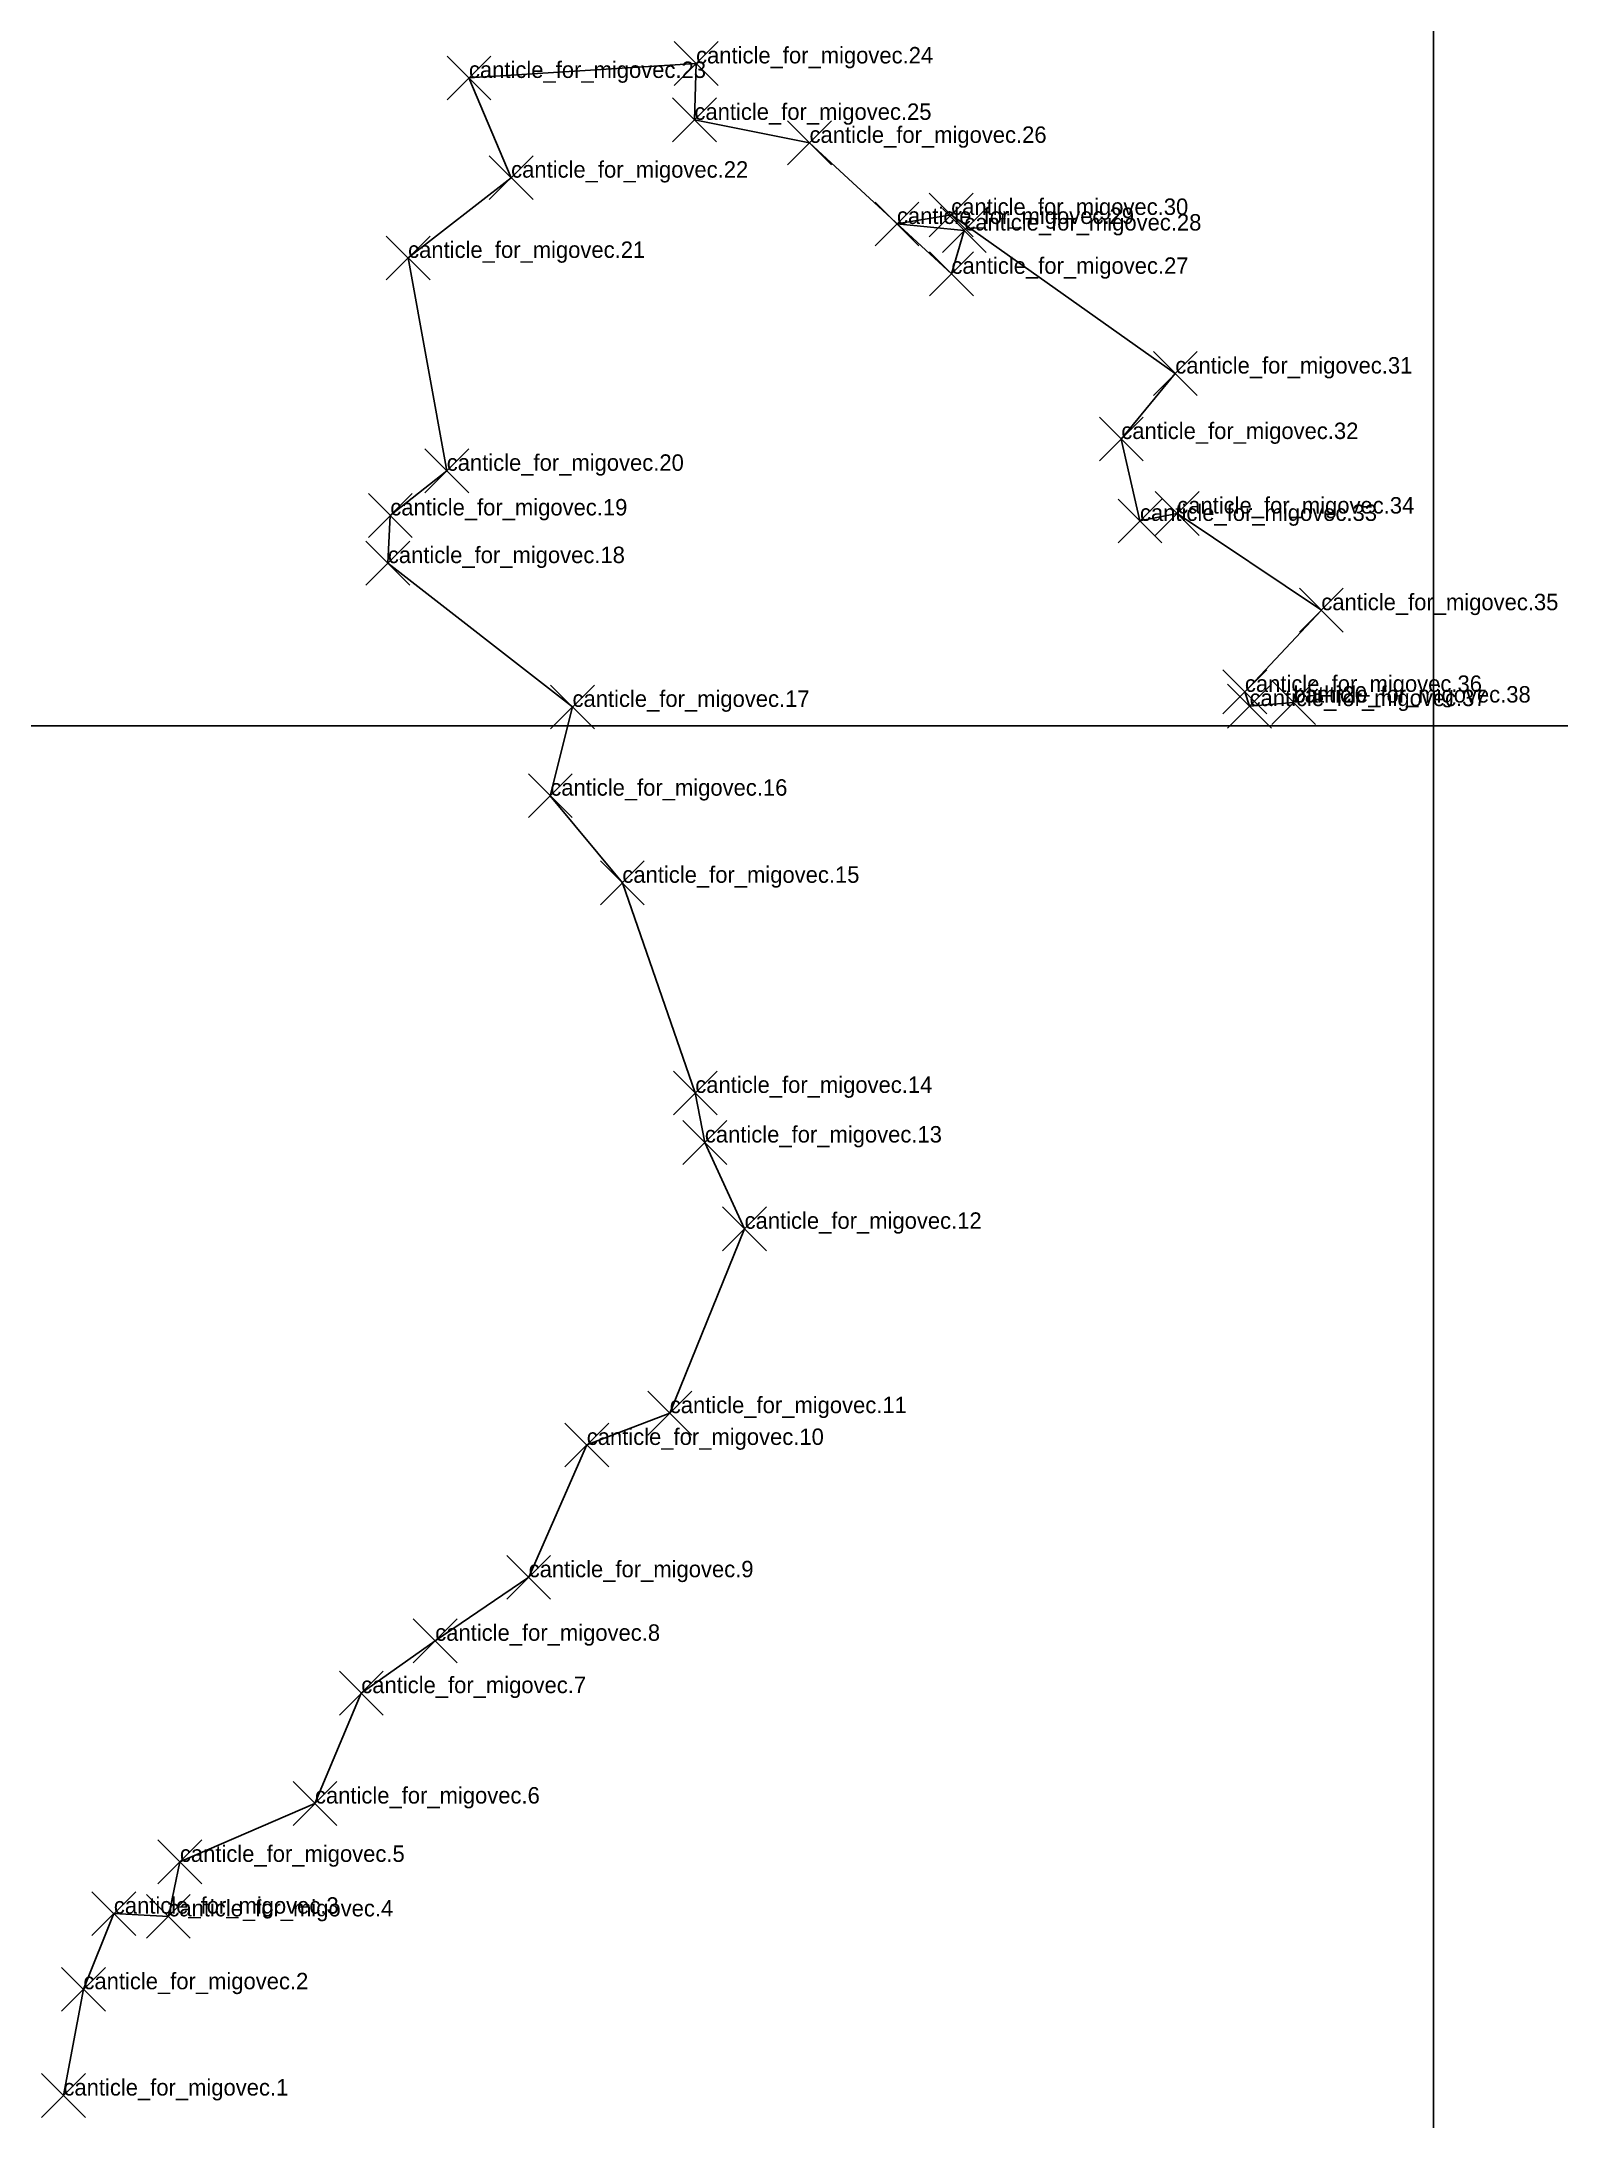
# Model space of a CAD drawing. Extents: x 0 to 146, y 0 to 174.
# Drawn here: x 49.2 to 104.5, y 49.2 to 125 of the extents above; entities that cross this region are included whole.
import ezdxf

# ---------------------------------------------------------------- set-up
doc = ezdxf.new("R2010")
doc.units = 0
doc.header["$PDMODE"] = 3
doc.header["$PDSIZE"] = 0.8
for name, color, linetype in [('CentreLine', 5, 'CONTINUOUS'), ('Grid', 7, 'CONTINUOUS'), ('Labels', 7, 'CONTINUOUS'), ('Stations', 7, 'CONTINUOUS'), ('SurfaceLabels', 7, 'CONTINUOUS'), ('SurfaceStations', 7, 'CONTINUOUS')]:
    doc.layers.add(name, color=color, linetype=linetype)

msp = doc.modelspace()

# ---------------------------------------------------------------- texts
at = {"layer": 'Labels'}
for s, p in [('canticle_for_migovec.23', (64.8, 123.65, 51.77)), ('canticle_for_migovec.24', (73.09, 124.18, 40.26)), ('canticle_for_migovec.25', (73.03, 122.12, 39.71)), ('canticle_for_migovec.26', (77.23, 121.28, 34.41)), ('canticle_for_migovec.22', (66.34, 120.01, 51.29)), ('canticle_for_migovec.30', (82.4, 118.65, 24.73)), ('canticle_for_migovec.29', (80.42, 118.32, 24.27)), ('canticle_for_migovec.28', (82.88, 118.08, 28.61)), ('canticle_for_migovec.21', (62.58, 117.08, 51.42)), ('canticle_for_migovec.27', (82.41, 116.5, 28.39)), ('canticle_for_migovec.31', (90.58, 112.86, 22.7)), ('canticle_for_migovec.32', (88.61, 110.47, 22.03)), ('canticle_for_migovec.20', (63.99, 109.31, 51.78)), ('canticle_for_migovec.34', (90.65, 107.75, 19.1)), ('canticle_for_migovec.19', (61.93, 107.68, 50.84)), ('canticle_for_migovec.33', (89.29, 107.48, 21.77)), ('canticle_for_migovec.18', (61.84, 105.94, 50.81)), ('canticle_for_migovec.35', (95.91, 104.22, 19.16)), ('canticle_for_migovec.36', (93.12, 101.24, 19.88)), ('canticle_for_migovec.17', (68.58, 100.69, 51.6)), ('canticle_for_migovec.37', (93.29, 100.72, 0.28)), ('canticle_for_migovec.38', (94.9, 100.85)), ('canticle_for_migovec.16', (67.77, 97.45, 51.97)), ('canticle_for_migovec.15', (70.4, 94.27, 52.17)), ('canticle_for_migovec.14', (73.06, 86.6, 53.06)), ('canticle_for_migovec.13', (73.41, 84.79, 52.28)), ('canticle_for_migovec.12', (74.86, 81.64, 52.1)), ('canticle_for_migovec.11', (72.13, 74.91, 52.5)), ('canticle_for_migovec.10', (69.1, 73.75, 53.97)), ('canticle_for_migovec.9', (66.98, 68.92, 54.98)), ('canticle_for_migovec.8', (63.57, 66.6, 54.57)), ('canticle_for_migovec.7', (60.87, 64.69, 55.78)), ('canticle_for_migovec.6', (59.18, 60.66, 56.39)), ('canticle_for_migovec.5', (54.25, 58.53, 54.91)), ('canticle_for_migovec.3', (51.84, 56.64, 54.95)), ('canticle_for_migovec.4', (53.83, 56.54, 54.93)), ('canticle_for_migovec.2', (50.73, 53.88, 55.73)), ('canticle_for_migovec.1', (50, 50, 58.98))]:
    msp.add_text(s, height=0.6, dxfattribs=at).set_placement(p)
at = {"layer": 'SurfaceLabels'}
msp.add_text('bath.20', height=0.6, dxfattribs=at).set_placement((94.9, 100.85))

# ---------------------------------------------------------------- linework, layer by layer
at = {"layer": 'CentreLine'}
for p, q in [((64.8, 123.65, 51.77), (73.09, 124.18, 40.26)), ((66.34, 120.01, 51.29), (64.8, 123.65, 51.77)), ((73.09, 124.18, 40.26), (73.03, 122.12, 39.71)), ((73.03, 122.12, 39.71), (77.23, 121.28, 34.41)), ((77.23, 121.28, 34.41), (82.41, 116.5, 28.39)), ((62.58, 117.08, 51.42), (66.34, 120.01, 51.29)), ((80.42, 118.32, 24.27), (82.4, 118.65, 24.73)), ((82.88, 118.08, 28.61), (80.42, 118.32, 24.27)), ((82.4, 118.65, 24.73), (90.58, 112.86, 22.7)), ((82.41, 116.5, 28.39), (82.88, 118.08, 28.61)), ((63.99, 109.31, 51.78), (62.58, 117.08, 51.42)), ((90.58, 112.86, 22.7), (88.61, 110.47, 22.03)), ((88.61, 110.47, 22.03), (89.29, 107.48, 21.77)), ((61.93, 107.68, 50.84), (63.99, 109.31, 51.78)), ((61.84, 105.94, 50.81), (61.93, 107.68, 50.84)), ((89.29, 107.48, 21.77), (90.65, 107.75, 19.1)), ((90.65, 107.75, 19.1), (95.91, 104.22, 19.16)), ((68.58, 100.69, 51.6), (61.84, 105.94, 50.81)), ((95.91, 104.22, 19.16), (93.12, 101.24, 19.88)), ((93.12, 101.24, 19.88), (93.29, 100.72, 0.28)), ((93.29, 100.72, 0.28), (94.9, 100.85)), ((67.77, 97.45, 51.97), (68.58, 100.69, 51.6)), ((70.4, 94.27, 52.17), (67.77, 97.45, 51.97)), ((73.06, 86.6, 53.06), (70.4, 94.27, 52.17)), ((73.41, 84.79, 52.28), (73.06, 86.6, 53.06)), ((74.86, 81.64, 52.1), (73.41, 84.79, 52.28)), ((72.13, 74.91, 52.5), (74.86, 81.64, 52.1)), ((69.1, 73.75, 53.97), (72.13, 74.91, 52.5)), ((66.98, 68.92, 54.98), (69.1, 73.75, 53.97)), ((63.57, 66.6, 54.57), (66.98, 68.92, 54.98)), ((60.87, 64.69, 55.78), (63.57, 66.6, 54.57)), ((59.18, 60.66, 56.39), (60.87, 64.69, 55.78)), ((54.25, 58.53, 54.91), (59.18, 60.66, 56.39)), ((53.83, 56.54, 54.93), (54.25, 58.53, 54.91)), ((50.73, 53.88, 55.73), (51.84, 56.64, 54.95)), ((51.84, 56.64, 54.95), (53.83, 56.54, 54.93)), ((50, 50, 58.98), (50.73, 53.88, 55.73))]:
    msp.add_line(p, q, dxfattribs=at)
at = {"layer": 'Grid'}
for p, q in [((100, 0), (100, 174.18)), ((0, 100), (145.91, 100))]:
    msp.add_line(p, q, dxfattribs=at)
at = {"layer": 'Stations'}
for p in [(64.8, 123.65, 51.77), (73.09, 124.18, 40.26), (73.03, 122.12, 39.71), (77.23, 121.28, 34.41), (66.34, 120.01, 51.29), (80.42, 118.32, 24.27), (82.4, 118.65, 24.73), (82.88, 118.08, 28.61), (62.58, 117.08, 51.42), (82.41, 116.5, 28.39), (90.58, 112.86, 22.7), (88.61, 110.47, 22.03), (63.99, 109.31, 51.78), (61.93, 107.68, 50.84), (90.65, 107.75, 19.1), (89.29, 107.48, 21.77), (61.84, 105.94, 50.81), (95.91, 104.22, 19.16), (93.12, 101.24, 19.88), (94.9, 100.85), (68.58, 100.69, 51.6), (93.29, 100.72, 0.28), (67.77, 97.45, 51.97), (70.4, 94.27, 52.17), (73.06, 86.6, 53.06), (73.41, 84.79, 52.28), (74.86, 81.64, 52.1), (72.13, 74.91, 52.5), (69.1, 73.75, 53.97), (66.98, 68.92, 54.98), (63.57, 66.6, 54.57), (60.87, 64.69, 55.78), (59.18, 60.66, 56.39), (54.25, 58.53, 54.91), (51.84, 56.64, 54.95), (53.83, 56.54, 54.93), (50.73, 53.88, 55.73), (50, 50, 58.98)]:
    msp.add_point(p, dxfattribs=at)
at = {"layer": 'SurfaceStations'}
msp.add_point((94.9, 100.85), dxfattribs=at)

msp.set_redraw_order([(e.dxf.handle, doc.entitydb.next_handle()) for e in msp.query("TEXT MTEXT ATTDEF DIMENSION ARC_DIMENSION")])  # texts and dimensions are drawn at this point

doc.saveas('drawing.dxf')
